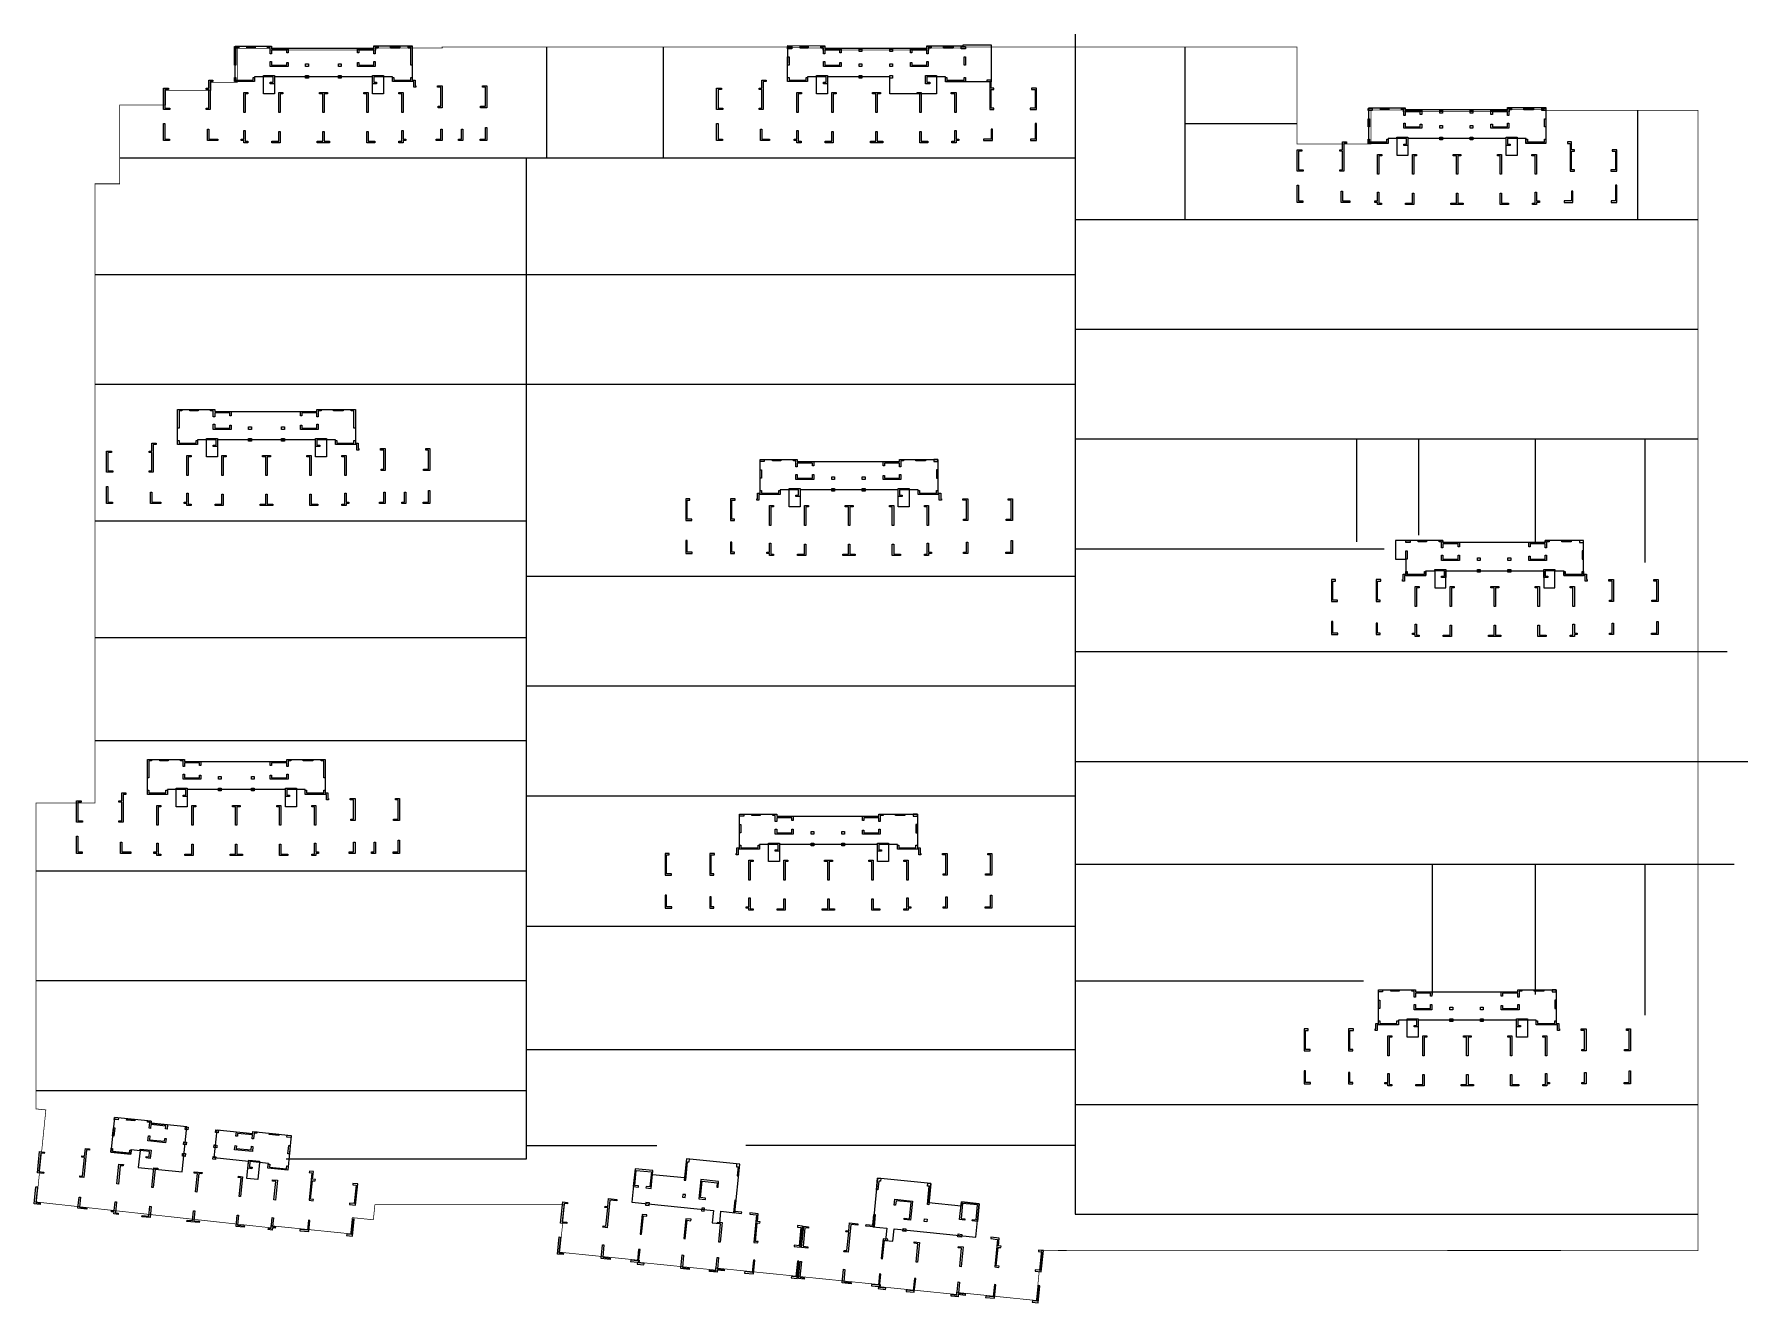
# Model space of a CAD drawing. Header units: millimetres. Extents: x 464 to 250172, y 442 to 185357.
import ezdxf

# ---------------------------------------------------------------- set-up
doc = ezdxf.new("R2010")
doc.units = ezdxf.units.MM
for name, color, linetype in [('Border', 4, 'Continuous'), ('Obstacle', 1, 'Continuous'), ('RoadCenter', 6, 'Continuous')]:
    doc.layers.add(name, color=color, linetype=linetype)

# ---------------------------------------------------------------- blocks, each defined once
blk = doc.blocks.new('1')
at = {"layer": 'Obstacle'}
for points in [[(36240020, 5715393), (36242905, 5715100), (36242975, 5715797), (36244269, 5715666), (36244017, 5713178), (36250409, 5712531), (36251074, 5719097), (36245876, 5719624), (36245906, 5719922), (36240534, 5720467)], [(36240382, 5718974), (36240581, 5718954), (36240460, 5717760), (36240261, 5717781), (36240382, 5718974)], [(36240503, 5720168), (36240534, 5720467), (36241131, 5720406), (36241100, 5720108)], [(36242324, 5720285), (36243518, 5720164), (36243498, 5719965), (36242304, 5720086)], [(36245359, 5719978), (36245906, 5719922), (36245876, 5719624), (36248264, 5719382), (36248203, 5718785), (36248004, 5718805), (36248045, 5719203), (36245856, 5719425), (36245800, 5718878), (36245601, 5718898), (36245687, 5719744), (36245339, 5719779)], [(36250875, 5719117), (36251273, 5719077), (36251233, 5718679), (36250835, 5718720), (36250875, 5719117)], [(36255088, 5714569), (36255501, 5718649), (36260700, 5718122), (36260730, 5718421), (36266302, 5717856), (36265788, 5712782), (36262902, 5713074), (36262973, 5713771), (36261680, 5713902), (36261428, 5711414), (36259836, 5711576), (36260088, 5714063)], [(36255303, 5718669), (36255701, 5718629), (36255660, 5718231), (36255262, 5718271), (36255303, 5718669)], [(36258312, 5718364), (36260700, 5718122), (36260730, 5718421), (36261327, 5718360), (36261307, 5718161), (36260909, 5718201), (36260823, 5717356), (36260624, 5717376), (36260680, 5717923), (36258491, 5718145), (36258451, 5717747), (36258252, 5717767)], [(36236309, 5715970), (36236906, 5715909), (36236886, 5715710), (36236488, 5715751), (36236079, 5711721), (36235482, 5711782), (36235503, 5711981), (36235901, 5711940), (36236173, 5714627), (36235775, 5714667), (36235795, 5714866), (36236193, 5714826), (36236309, 5715970)], [(36240080, 5715990), (36240279, 5715970), (36240239, 5715572), (36242726, 5715320), (36242766, 5715718), (36242965, 5715697), (36242905, 5715100), (36240020, 5715393)], [(36244289, 5715865), (36245881, 5715704), (36245760, 5714510), (36245163, 5714570), (36245183, 5714769), (36245581, 5714729), (36245662, 5715525), (36244269, 5715666)], [(36245490, 5717804), (36245689, 5717783), (36245634, 5717236), (36247823, 5717014), (36247863, 5717412), (36248062, 5717392), (36248002, 5716795), (36245415, 5717057)], [(36250654, 5716929), (36251051, 5716888), (36251011, 5716490), (36250613, 5716531), (36250654, 5716929)], [(36255081, 5716480), (36255479, 5716440), (36255439, 5716042), (36255041, 5716082), (36255081, 5716480)], [(36258111, 5716374), (36258310, 5716354), (36258269, 5715956), (36260458, 5715734), (36260514, 5716281), (36260713, 5716261), (36260637, 5715515), (36258050, 5715777), (36258111, 5716374)], [(36263118, 5718179), (36264511, 5718037), (36264491, 5717838), (36263098, 5717980)], [(36266271, 5717558), (36265675, 5717618), (36265705, 5717916), (36266302, 5717856)], [(36266151, 5716364), (36266030, 5715170), (36265831, 5715190), (36265952, 5716384)], [(36229627, 5715491), (36230323, 5715420), (36230303, 5715221), (36229805, 5715272), (36229533, 5712586), (36230230, 5712515), (36230209, 5712316), (36229314, 5712407), (36229627, 5715491)], [(36241201, 5713665), (36241848, 5713599), (36241828, 5713400), (36241380, 5713446), (36241108, 5710759), (36240909, 5710780), (36241201, 5713665)], [(36250482, 5715237), (36250880, 5715197), (36250840, 5714799), (36250442, 5714839), (36250482, 5715237)], [(36254910, 5714789), (36255307, 5714748), (36255267, 5714350), (36254869, 5714391)], [(36260108, 5714262), (36261700, 5714101), (36261680, 5713902), (36260287, 5714043), (36260206, 5713247), (36260604, 5713207), (36260584, 5713008), (36259987, 5713068), (36260108, 5714262)], [(36265788, 5712782), (36262902, 5713074), (36262963, 5713671), (36263162, 5713651), (36263122, 5713253), (36265609, 5713001), (36265649, 5713399), (36265848, 5713379), (36265788, 5712782)], [(36246275, 5713151), (36246872, 5713090), (36246852, 5712891), (36246454, 5712932), (36246182, 5710245), (36245983, 5710266), (36246275, 5713151)], [(36252170, 5712553), (36253314, 5712438), (36253294, 5712239), (36252822, 5712286), (36252549, 5709600), (36252350, 5709620), (36252623, 5712307), (36252150, 5712355)], [(36258612, 5711901), (36259209, 5711840), (36258917, 5708955), (36258718, 5708975), (36258990, 5711661), (36258592, 5711702)], [(36263587, 5711397), (36264283, 5711326), (36263991, 5708441), (36263792, 5708461), (36264064, 5711147), (36263567, 5711198)], [(36269539, 5712603), (36268942, 5712663), (36268922, 5712464), (36269320, 5712424), (36268911, 5708395), (36269508, 5708334), (36269528, 5708533), (36269130, 5708574), (36269403, 5711260), (36269801, 5711220), (36269821, 5711418), (36269423, 5711459), (36269539, 5712603)], [(36275989, 5710794), (36275293, 5710864), (36275273, 5710665), (36275770, 5710615), (36275498, 5707928), (36274801, 5707999), (36274781, 5707800), (36275677, 5707709)], [(36229107, 5710367), (36229306, 5710347), (36229075, 5708059), (36229721, 5707993), (36229701, 5707794), (36228855, 5707880)], [(36235389, 5708876), (36235588, 5708856), (36235442, 5707414), (36236536, 5707303), (36236516, 5707104), (36235223, 5707235)], [(36240647, 5708193), (36240846, 5708173), (36240685, 5706581), (36241083, 5706541), (36241062, 5706342), (36240466, 5706402), (36240496, 5706701), (36240098, 5706741), (36240118, 5706940), (36240516, 5706899)], [(36245706, 5707530), (36245905, 5707509), (36245739, 5705868), (36244545, 5705989), (36244565, 5706188), (36245560, 5706087)], [(36252073, 5706884), (36252272, 5706864), (36252126, 5705422), (36252922, 5705341), (36252902, 5705142), (36251111, 5705323), (36251131, 5705522), (36251927, 5705442), (36252073, 5706884)], [(36258441, 5706239), (36258640, 5706219), (36258493, 5704776), (36259488, 5704676), (36259468, 5704477), (36258274, 5704598)], [(36263530, 5705874), (36263729, 5705854), (36263598, 5704561), (36263996, 5704521), (36263976, 5704322), (36263578, 5704362), (36263547, 5704063), (36262950, 5704124), (36262971, 5704323), (36263369, 5704283), (36263530, 5705874)], [(36269017, 5705469), (36268818, 5705489), (36268672, 5704047), (36267577, 5704158), (36267557, 5703959), (36268851, 5703828)], [(36275470, 5705670), (36275271, 5705690), (36275039, 5703402), (36274392, 5703467), (36274372, 5703268), (36275218, 5703182), (36275470, 5705670)]]:
    blk.add_lwpolyline(points, close=True, dxfattribs=at)
blk = doc.blocks.new('2')
at = {"layer": 'Obstacle'}
for points in [[(36424749, 5733975), (36424749, 5739075), (36430149, 5739075), (36430149, 5738775), (36445049, 5738775), (36445049, 5739075), (36450649, 5739075), (36450649, 5733975), (36447749, 5733975), (36447749, 5734675), (36446449, 5734674), (36446449, 5732174), (36444849, 5732174), (36444849, 5734674), (36430549, 5734674), (36430549, 5732174), (36428949, 5732174), (36428949, 5734675), (36427649, 5734675), (36427649, 5733975)], [(36424749, 5739074), (36425349, 5739074), (36425349, 5738774), (36424749, 5738774)], [(36426549, 5739074), (36427749, 5739074), (36427749, 5738874), (36426549, 5738874)], [(36429599, 5739074), (36430149, 5739074), (36430149, 5738774), (36432549, 5738774), (36432549, 5738174), (36432349, 5738174), (36432349, 5738574), (36430149, 5738574), (36430149, 5738024), (36429949, 5738024), (36429949, 5738874), (36429599, 5738874)], [(36442649, 5738774), (36445049, 5738774), (36445049, 5739074), (36445649, 5739074), (36445649, 5738874), (36445249, 5738874), (36445249, 5738024), (36445049, 5738024), (36445049, 5738574), (36442849, 5738574), (36442849, 5738174), (36442649, 5738174)], [(36447449, 5739074), (36448849, 5739074), (36448849, 5738874), (36447449, 5738874)], [(36450649, 5739074), (36450049, 5739074), (36450049, 5738774), (36450649, 5738774)], [(36424749, 5737574), (36424949, 5737574), (36424949, 5736374), (36424749, 5736374)], [(36429949, 5736924), (36430149, 5736924), (36430149, 5736374), (36432349, 5736374), (36432349, 5736924), (36432549, 5736924), (36432549, 5736174), (36429949, 5736174)], [(36435174, 5736574), (36435574, 5736574), (36435574, 5736174), (36435174, 5736174)], [(36439624, 5736574), (36440024, 5736574), (36440024, 5736174), (36439624, 5736174)], [(36442649, 5736774), (36442849, 5736774), (36442849, 5736374), (36445049, 5736374), (36445049, 5736924), (36445249, 5736924), (36445249, 5736174), (36442649, 5736174)], [(36450649, 5737574), (36450449, 5737574), (36450449, 5736374), (36450649, 5736374)], [(36414499, 5733374), (36413899, 5733374), (36413899, 5730174), (36414799, 5730174), (36414799, 5730374), (36414099, 5730374), (36414099, 5733174), (36414499, 5733174)], [(36421099, 5733374), (36420399, 5733374), (36420399, 5730174), (36420999, 5730174), (36420999, 5730374), (36420599, 5730374), (36420599, 5733174), (36421099, 5733174)], [(36424749, 5734174), (36424749, 5734574), (36424949, 5734574), (36424949, 5734174), (36427449, 5734174), (36427449, 5734574), (36427649, 5734574), (36427649, 5733974), (36424549, 5733974), (36424549, 5733174), (36424249, 5733174), (36424249, 5733374), (36424349, 5733374), (36424349, 5734174)], [(36428949, 5734874), (36430549, 5734874), (36430549, 5733674), (36429949, 5733674), (36429949, 5733874), (36430349, 5733874), (36430349, 5734674), (36428949, 5734674)], [(36435174, 5734874), (36435574, 5734874), (36435574, 5734474), (36435174, 5734474)], [(36439624, 5734874), (36440024, 5734874), (36440024, 5734474), (36439624, 5734474)], [(36444849, 5734874), (36446449, 5734874), (36446449, 5734674), (36445049, 5734674), (36445049, 5733874), (36445449, 5733874), (36445449, 5733674), (36444849, 5733674)], [(36447749, 5734574), (36447949, 5734574), (36447949, 5734174), (36450449, 5734174), (36450449, 5734574), (36450649, 5734574), (36450649, 5734174), (36451049, 5734174), (36451049, 5733374), (36451149, 5733374), (36451149, 5733174), (36450849, 5733174), (36450849, 5733974), (36447749, 5733974)], [(36454299, 5733374), (36454999, 5733374), (36454999, 5730174), (36454399, 5730174), (36454399, 5730374), (36454799, 5730374), (36454799, 5733174), (36454299, 5733174)], [(36460899, 5733374), (36461499, 5733374), (36461499, 5730174), (36460599, 5730174), (36460599, 5730374), (36461299, 5730374), (36461299, 5733174), (36460899, 5733174)], [(36426099, 5732374), (36426699, 5732374), (36426699, 5732174), (36426299, 5732174), (36426299, 5729474), (36426099, 5729474)], [(36431199, 5732374), (36431799, 5732374), (36431799, 5732174), (36431399, 5732174), (36431399, 5729474), (36431199, 5729474)], [(36437124, 5732374), (36438274, 5732374), (36438274, 5732174), (36437799, 5732174), (36437799, 5729474), (36437599, 5729474), (36437599, 5732174), (36437124, 5732174)], [(36443599, 5732374), (36444199, 5732374), (36444199, 5729474), (36443999, 5729474), (36443999, 5732174), (36443599, 5732174)], [(36448699, 5732374), (36449299, 5732374), (36449299, 5729474), (36449099, 5729474), (36449099, 5732174), (36448699, 5732174)], [(36414099, 5727274), (36413899, 5727274), (36413899, 5725374), (36414849, 5725374), (36414849, 5725574), (36414099, 5725574)], [(36420599, 5727024), (36420399, 5727024), (36420399, 5725374), (36420999, 5725374), (36420999, 5725574), (36420599, 5725574)], [(36426099, 5726874), (36426299, 5726874), (36426299, 5725274), (36426699, 5725274), (36426699, 5725074), (36426099, 5725074), (36426099, 5725374), (36425699, 5725374), (36425699, 5725574), (36426099, 5725574)], [(36431199, 5726724), (36431399, 5726724), (36431399, 5725074), (36430199, 5725074), (36430199, 5725274), (36431199, 5725274)], [(36437599, 5726724), (36437799, 5726724), (36437799, 5725274), (36438599, 5725274), (36438599, 5725074), (36436799, 5725074), (36436799, 5725274), (36437599, 5725274)], [(36443999, 5726724), (36444199, 5726724), (36444199, 5725274), (36445199, 5725274), (36445199, 5725074), (36443999, 5725074)], [(36449099, 5726874), (36449299, 5726874), (36449299, 5725574), (36449699, 5725574), (36449699, 5725374), (36449299, 5725374), (36449299, 5725074), (36448699, 5725074), (36448699, 5725274), (36449099, 5725274)], [(36454799, 5727024), (36454999, 5727024), (36454999, 5725374), (36454399, 5725374), (36454399, 5725574), (36454799, 5725574)], [(36461299, 5727274), (36461499, 5727274), (36461499, 5725374), (36460549, 5725374), (36460549, 5725574), (36461299, 5725574)]]:
    blk.add_lwpolyline(points, close=True, dxfattribs=at)
blk = doc.blocks.new('3')
at = {"layer": 'Obstacle'}
for points in [[(36331649, 5759574), (36331649, 5764674), (36337049, 5764674), (36337049, 5764374), (36351949, 5764374), (36351949, 5764674), (36357549, 5764674), (36357549, 5759574), (36354649, 5759574), (36354649, 5760274), (36353349, 5760274), (36353349, 5757774), (36351749, 5757774), (36351749, 5760274), (36337449, 5760274), (36337449, 5757774), (36335849, 5757774), (36335849, 5760274), (36334549, 5760274), (36334549, 5759574)], [(36331649, 5764674), (36332249, 5764674), (36332249, 5764374), (36331649, 5764374)], [(36333449, 5764674), (36334649, 5764674), (36334649, 5764474), (36333449, 5764474)], [(36336499, 5764674), (36337049, 5764674), (36337049, 5764374), (36339449, 5764374), (36339449, 5763774), (36339249, 5763774), (36339249, 5764174), (36337049, 5764174), (36337049, 5763624), (36336849, 5763624), (36336849, 5764474), (36336499, 5764474)], [(36349549, 5764374), (36351949, 5764374), (36351949, 5764674), (36352549, 5764674), (36352549, 5764474), (36352149, 5764474), (36352149, 5763624), (36351949, 5763624), (36351949, 5764174), (36349749, 5764174), (36349749, 5763774), (36349549, 5763774)], [(36354349, 5764674), (36355749, 5764674), (36355749, 5764474), (36354349, 5764474)], [(36357549, 5764674), (36356949, 5764674), (36356949, 5764374), (36357549, 5764374)], [(36331649, 5763174), (36331849, 5763174), (36331849, 5761974), (36331649, 5761974)], [(36336849, 5762524), (36337049, 5762524), (36337049, 5761974), (36339249, 5761974), (36339249, 5762524), (36339449, 5762524), (36339449, 5761774), (36336849, 5761774)], [(36342074, 5762174), (36342474, 5762174), (36342474, 5761774), (36342074, 5761774)], [(36346524, 5762174), (36346924, 5762174), (36346924, 5761774), (36346524, 5761774)], [(36349549, 5762374), (36349749, 5762374), (36349749, 5761974), (36351949, 5761974), (36351949, 5762524), (36352149, 5762524), (36352149, 5761774), (36349549, 5761774)], [(36357549, 5763174), (36357349, 5763174), (36357349, 5761974), (36357549, 5761974)], [(36321399, 5758974), (36320799, 5758974), (36320799, 5755774), (36321699, 5755774), (36321699, 5755974), (36320999, 5755974), (36320999, 5758774), (36321399, 5758774)], [(36327999, 5758974), (36327299, 5758974), (36327299, 5755774), (36327899, 5755774), (36327899, 5755974), (36327499, 5755974), (36327499, 5758774), (36327999, 5758774)], [(36331649, 5759774), (36331649, 5760174), (36331849, 5760174), (36331849, 5759774), (36334349, 5759774), (36334349, 5760174), (36334549, 5760174), (36334549, 5759574), (36331449, 5759574), (36331449, 5758774), (36331149, 5758774), (36331149, 5758974), (36331249, 5758974), (36331249, 5759774)], [(36335849, 5760474), (36337449, 5760474), (36337449, 5759274), (36336849, 5759274), (36336849, 5759474), (36337249, 5759474), (36337249, 5760274), (36335849, 5760274)], [(36342074, 5760474), (36342474, 5760474), (36342474, 5760074), (36342074, 5760074)], [(36346524, 5760474), (36346924, 5760474), (36346924, 5760074), (36346524, 5760074)], [(36351749, 5760474), (36353349, 5760474), (36353349, 5760274), (36351949, 5760274), (36351949, 5759474), (36352349, 5759474), (36352349, 5759274), (36351749, 5759274)], [(36354649, 5760174), (36354849, 5760174), (36354849, 5759774), (36357349, 5759774), (36357349, 5760174), (36357549, 5760174), (36357549, 5759774), (36357949, 5759774), (36357949, 5758974), (36358049, 5758974), (36358049, 5758774), (36357749, 5758774), (36357749, 5759574), (36354649, 5759574)], [(36361199, 5758974), (36361899, 5758974), (36361899, 5755774), (36361299, 5755774), (36361299, 5755974), (36361699, 5755974), (36361699, 5758774), (36361199, 5758774)], [(36367799, 5758974), (36368399, 5758974), (36368399, 5755774), (36367499, 5755774), (36367499, 5755974), (36368199, 5755974), (36368199, 5758774), (36367799, 5758774)], [(36332999, 5757974), (36333599, 5757974), (36333599, 5757774), (36333199, 5757774), (36333199, 5755074), (36332999, 5755074)], [(36338099, 5757974), (36338699, 5757974), (36338699, 5757774), (36338299, 5757774), (36338299, 5755074), (36338099, 5755074)], [(36344024, 5757974), (36345174, 5757974), (36345174, 5757774), (36344699, 5757774), (36344699, 5755074), (36344499, 5755074), (36344499, 5757774), (36344024, 5757774)], [(36350499, 5757974), (36351099, 5757974), (36351099, 5755074), (36350899, 5755074), (36350899, 5757774), (36350499, 5757774)], [(36355599, 5757974), (36356199, 5757974), (36356199, 5755074), (36355999, 5755074), (36355999, 5757774), (36355599, 5757774)], [(36320999, 5752874), (36320799, 5752874), (36320799, 5750974), (36321749, 5750974), (36321749, 5751174), (36320999, 5751174)], [(36327499, 5752624), (36327299, 5752624), (36327299, 5750974), (36327899, 5750974), (36327899, 5751174), (36327499, 5751174)], [(36332999, 5752474), (36333199, 5752474), (36333199, 5750874), (36333599, 5750874), (36333599, 5750674), (36332999, 5750674), (36332999, 5750974), (36332599, 5750974), (36332599, 5751174), (36332999, 5751174)], [(36338099, 5752324), (36338299, 5752324), (36338299, 5750674), (36337099, 5750674), (36337099, 5750874), (36338099, 5750874)], [(36344499, 5752324), (36344699, 5752324), (36344699, 5750874), (36345499, 5750874), (36345499, 5750674), (36343699, 5750674), (36343699, 5750874), (36344499, 5750874)], [(36350899, 5752324), (36351099, 5752324), (36351099, 5750874), (36352099, 5750874), (36352099, 5750674), (36350899, 5750674)], [(36355999, 5752474), (36356199, 5752474), (36356199, 5751174), (36356599, 5751174), (36356599, 5750974), (36356199, 5750974), (36356199, 5750674), (36355599, 5750674), (36355599, 5750874), (36355999, 5750874)], [(36361699, 5752624), (36361899, 5752624), (36361899, 5750974), (36361299, 5750974), (36361299, 5751174), (36361699, 5751174)], [(36368199, 5752874), (36368399, 5752874), (36368399, 5750974), (36367449, 5750974), (36367449, 5751174), (36368199, 5751174)]]:
    blk.add_lwpolyline(points, close=True, dxfattribs=at)
blk = doc.blocks.new('4')
at = {"layer": 'Obstacle'}
for points in [[(36245349, 5767575), (36245349, 5772675), (36250749, 5772675), (36250749, 5772375), (36265649, 5772375), (36265649, 5772675), (36271249, 5772675), (36271249, 5767575), (36268349, 5767575), (36268349, 5768275), (36267049, 5768275), (36267049, 5765774), (36265449, 5765774), (36265449, 5768275), (36251149, 5768275), (36251149, 5765774), (36249549, 5765774), (36249549, 5768275), (36248249, 5768275), (36248249, 5767575)], [(36245349, 5772674), (36245949, 5772674), (36245949, 5772474), (36245549, 5772474), (36245549, 5769974), (36245349, 5769974)], [(36247149, 5772674), (36248349, 5772674), (36248349, 5772474), (36247149, 5772474)], [(36250149, 5772674), (36250749, 5772674), (36250749, 5772374), (36253149, 5772374), (36253149, 5771774), (36252949, 5771774), (36252949, 5772174), (36250749, 5772174), (36250749, 5771624), (36250549, 5771624), (36250549, 5772474), (36250149, 5772474)], [(36263249, 5772374), (36265649, 5772374), (36265649, 5772674), (36266249, 5772674), (36266249, 5772474), (36265849, 5772474), (36265849, 5771624), (36265649, 5771624), (36265649, 5772174), (36263449, 5772174), (36263449, 5771774), (36263249, 5771774)], [(36268049, 5772674), (36269449, 5772674), (36269449, 5772474), (36268049, 5772474)], [(36270649, 5772674), (36271249, 5772674), (36271249, 5769974), (36271049, 5769974), (36271049, 5772474), (36270649, 5772474)], [(36249549, 5768474), (36251149, 5768474), (36251149, 5767274), (36250549, 5767274), (36250549, 5767474), (36250949, 5767474), (36250949, 5768274), (36249549, 5768274)], [(36250549, 5770524), (36250749, 5770524), (36250749, 5769974), (36252949, 5769974), (36252949, 5770374), (36253149, 5770374), (36253149, 5769774), (36250549, 5769774)], [(36255699, 5770174), (36256099, 5770174), (36256099, 5769774), (36255699, 5769774)], [(36255699, 5768474), (36256099, 5768474), (36256099, 5768074), (36255699, 5768074)], [(36260499, 5770174), (36260899, 5770174), (36260899, 5769774), (36260499, 5769774)], [(36260499, 5768474), (36260899, 5768474), (36260899, 5768074), (36260499, 5768074)], [(36263249, 5770374), (36263449, 5770374), (36263449, 5769974), (36265649, 5769974), (36265649, 5770524), (36265849, 5770524), (36265849, 5769774), (36263249, 5769774)], [(36265449, 5768474), (36267049, 5768474), (36267049, 5768274), (36265649, 5768274), (36265649, 5767474), (36266049, 5767474), (36266049, 5767274), (36265449, 5767274)], [(36234999, 5766624), (36235699, 5766624), (36235699, 5766424), (36235199, 5766424), (36235199, 5763724), (36235899, 5763724), (36235899, 5763524), (36234999, 5763524)], [(36241599, 5767774), (36242199, 5767774), (36242199, 5767574), (36241799, 5767574), (36241799, 5763524), (36241199, 5763524), (36241199, 5763724), (36241599, 5763724), (36241599, 5766424), (36241199, 5766424), (36241199, 5766624), (36241599, 5766624)], [(36245349, 5768174), (36245549, 5768174), (36245549, 5767774), (36248049, 5767774), (36248049, 5768174), (36248249, 5768174), (36248249, 5767574), (36245349, 5767574)], [(36246699, 5765974), (36247299, 5765974), (36247299, 5765774), (36246899, 5765774), (36246899, 5763074), (36246699, 5763074)], [(36251799, 5765974), (36252399, 5765974), (36252399, 5765774), (36251999, 5765774), (36251999, 5763074), (36251799, 5763074)], [(36257724, 5765974), (36258874, 5765974), (36258874, 5765774), (36258399, 5765774), (36258399, 5763074), (36258199, 5763074), (36258199, 5765774), (36257724, 5765774)], [(36264199, 5765974), (36264799, 5765974), (36264799, 5763074), (36264599, 5763074), (36264599, 5765774), (36264199, 5765774)], [(36268349, 5768174), (36268549, 5768174), (36268549, 5767774), (36271049, 5767774), (36271049, 5768174), (36271249, 5768174), (36271249, 5767774), (36271649, 5767774), (36271649, 5766974), (36271749, 5766974), (36271749, 5766774), (36271449, 5766774), (36271449, 5767574), (36268349, 5767574)], [(36269299, 5765974), (36269899, 5765974), (36269899, 5763074), (36269699, 5763074), (36269699, 5765774), (36269299, 5765774)], [(36274899, 5766974), (36275599, 5766974), (36275599, 5763774), (36274999, 5763774), (36274999, 5763974), (36275399, 5763974), (36275399, 5766774), (36274899, 5766774)], [(36281499, 5766974), (36282099, 5766974), (36282099, 5763774), (36281199, 5763774), (36281199, 5763974), (36281899, 5763974), (36281899, 5766774), (36281499, 5766774)], [(36234999, 5761474), (36235199, 5761474), (36235199, 5759174), (36235849, 5759174), (36235849, 5758974), (36234999, 5758974)], [(36281899, 5760874), (36282099, 5760874), (36282099, 5758974), (36281149, 5758974), (36281149, 5759174), (36281899, 5759174)], [(36241399, 5760624), (36241599, 5760624), (36241599, 5759174), (36242906, 5759174), (36242906, 5758974), (36241399, 5758974)], [(36246699, 5760474), (36246899, 5760474), (36246899, 5758874), (36247299, 5758874), (36247299, 5758674), (36246699, 5758674), (36246699, 5758974), (36246299, 5758974), (36246299, 5759174), (36246699, 5759174)], [(36251799, 5760324), (36251999, 5760324), (36251999, 5758674), (36250799, 5758674), (36250799, 5758874), (36251799, 5758874)], [(36258199, 5760324), (36258399, 5760324), (36258399, 5758874), (36259199, 5758874), (36259199, 5758674), (36257399, 5758674), (36257399, 5758874), (36258199, 5758874)], [(36264599, 5760324), (36264799, 5760324), (36264799, 5758874), (36265799, 5758874), (36265799, 5758674), (36264599, 5758674)], [(36269699, 5760474), (36269899, 5760474), (36269899, 5759174), (36270299, 5759174), (36270299, 5758974), (36269899, 5758974), (36269899, 5758674), (36269299, 5758674), (36269299, 5758874), (36269699, 5758874)], [(36275399, 5760624), (36275599, 5760624), (36275599, 5758974), (36274749, 5758974), (36274749, 5759174), (36275399, 5759174)], [(36278399, 5760624), (36278599, 5760624), (36278599, 5758974), (36277999, 5758974), (36277999, 5759174), (36278399, 5759174)]]:
    blk.add_lwpolyline(points, close=True, dxfattribs=at)
blk = doc.blocks.new('5')
at = {"layer": 'Obstacle'}
for points in [[(36249749, 5818574), (36249749, 5823674), (36255149, 5823674), (36255149, 5823374), (36270049, 5823374), (36270049, 5823674), (36275649, 5823674), (36275649, 5818574), (36272749, 5818574), (36272749, 5819274), (36271449, 5819274), (36271449, 5816774), (36269849, 5816774), (36269849, 5819274), (36255549, 5819274), (36255549, 5816774), (36253949, 5816774), (36253949, 5819274), (36252649, 5819274), (36252649, 5818574)], [(36249749, 5823674), (36250349, 5823674), (36250349, 5823474), (36249949, 5823474), (36249949, 5820974), (36249749, 5820974)], [(36251549, 5823674), (36252749, 5823674), (36252749, 5823474), (36251549, 5823474)], [(36254549, 5823674), (36255149, 5823674), (36255149, 5823374), (36257549, 5823374), (36257549, 5822774), (36257349, 5822774), (36257349, 5823174), (36255149, 5823174), (36255149, 5822624), (36254949, 5822624), (36254949, 5823474), (36254549, 5823474)], [(36267649, 5823374), (36270049, 5823374), (36270049, 5823674), (36270649, 5823674), (36270649, 5823474), (36270249, 5823474), (36270249, 5822624), (36270049, 5822624), (36270049, 5823174), (36267849, 5823174), (36267849, 5822774), (36267649, 5822774)], [(36272449, 5823674), (36273849, 5823674), (36273849, 5823474), (36272449, 5823474)], [(36275049, 5823674), (36275649, 5823674), (36275649, 5820974), (36275449, 5820974), (36275449, 5823474), (36275049, 5823474)], [(36254949, 5821524), (36255149, 5821524), (36255149, 5820974), (36257349, 5820974), (36257349, 5821374), (36257549, 5821374), (36257549, 5820774), (36254949, 5820774)], [(36260099, 5821174), (36260499, 5821174), (36260499, 5820774), (36260099, 5820774)], [(36264899, 5821174), (36265299, 5821174), (36265299, 5820774), (36264899, 5820774)], [(36267649, 5821374), (36267849, 5821374), (36267849, 5820974), (36270049, 5820974), (36270049, 5821524), (36270249, 5821524), (36270249, 5820774), (36267649, 5820774)], [(36245999, 5818774), (36246599, 5818774), (36246599, 5818574), (36246199, 5818574), (36246199, 5814524), (36245599, 5814524), (36245599, 5814724), (36245999, 5814724), (36245999, 5817424), (36245599, 5817424), (36245599, 5817624), (36245999, 5817624)], [(36249749, 5819174), (36249949, 5819174), (36249949, 5818774), (36252449, 5818774), (36252449, 5819174), (36252649, 5819174), (36252649, 5818574), (36249749, 5818574)], [(36253949, 5819474), (36255549, 5819474), (36255549, 5818274), (36254949, 5818274), (36254949, 5818474), (36255349, 5818474), (36255349, 5819274), (36253949, 5819274)], [(36260099, 5819474), (36260499, 5819474), (36260499, 5819074), (36260099, 5819074)], [(36264899, 5819474), (36265299, 5819474), (36265299, 5819074), (36264899, 5819074)], [(36269849, 5819474), (36271449, 5819474), (36271449, 5819274), (36270049, 5819274), (36270049, 5818474), (36270449, 5818474), (36270449, 5818274), (36269849, 5818274)], [(36272749, 5819174), (36272949, 5819174), (36272949, 5818774), (36275449, 5818774), (36275449, 5819174), (36275649, 5819174), (36275649, 5818774), (36276049, 5818774), (36276049, 5817974), (36276149, 5817974), (36276149, 5817774), (36275849, 5817774), (36275849, 5818574), (36272749, 5818574)], [(36239399, 5817624), (36240099, 5817624), (36240099, 5817424), (36239599, 5817424), (36239599, 5814724), (36240299, 5814724), (36240299, 5814524), (36239399, 5814524)], [(36251099, 5816974), (36251699, 5816974), (36251699, 5816774), (36251299, 5816774), (36251299, 5814074), (36251099, 5814074)], [(36256199, 5816974), (36256799, 5816974), (36256799, 5816774), (36256399, 5816774), (36256399, 5814074), (36256199, 5814074)], [(36262124, 5816974), (36263274, 5816974), (36263274, 5816774), (36262799, 5816774), (36262799, 5814074), (36262599, 5814074), (36262599, 5816774), (36262124, 5816774)], [(36268599, 5816974), (36269199, 5816974), (36269199, 5814074), (36268999, 5814074), (36268999, 5816774), (36268599, 5816774)], [(36273699, 5816974), (36274299, 5816974), (36274299, 5814074), (36274099, 5814074), (36274099, 5816774), (36273699, 5816774)], [(36279299, 5817974), (36279999, 5817974), (36279999, 5814774), (36279399, 5814774), (36279399, 5814974), (36279799, 5814974), (36279799, 5817774), (36279299, 5817774)], [(36285899, 5817974), (36286499, 5817974), (36286499, 5814774), (36285599, 5814774), (36285599, 5814974), (36286299, 5814974), (36286299, 5817774), (36285899, 5817774)], [(36239399, 5812474), (36239599, 5812474), (36239599, 5810174), (36240249, 5810174), (36240249, 5809974), (36239399, 5809974)], [(36245799, 5811624), (36245999, 5811624), (36245999, 5810174), (36247306, 5810174), (36247306, 5809974), (36245799, 5809974)], [(36251099, 5811474), (36251299, 5811474), (36251299, 5809874), (36251699, 5809874), (36251699, 5809674), (36251099, 5809674), (36251099, 5809974), (36250699, 5809974), (36250699, 5810174), (36251099, 5810174)], [(36256199, 5811324), (36256399, 5811324), (36256399, 5809674), (36255199, 5809674), (36255199, 5809874), (36256199, 5809874)], [(36262599, 5811324), (36262799, 5811324), (36262799, 5809874), (36263599, 5809874), (36263599, 5809674), (36261799, 5809674), (36261799, 5809874), (36262599, 5809874)], [(36268999, 5811324), (36269199, 5811324), (36269199, 5809874), (36270199, 5809874), (36270199, 5809674), (36268999, 5809674)], [(36274099, 5811474), (36274299, 5811474), (36274299, 5810174), (36274699, 5810174), (36274699, 5809974), (36274299, 5809974), (36274299, 5809674), (36273699, 5809674), (36273699, 5809874), (36274099, 5809874)], [(36279799, 5811624), (36279999, 5811624), (36279999, 5809974), (36279149, 5809974), (36279149, 5810174), (36279799, 5810174)], [(36282799, 5811624), (36282999, 5811624), (36282999, 5809974), (36282399, 5809974), (36282399, 5810174), (36282799, 5810174)], [(36286299, 5811874), (36286499, 5811874), (36286499, 5809974), (36285549, 5809974), (36285549, 5810174), (36286299, 5810174)]]:
    blk.add_lwpolyline(points, close=True, dxfattribs=at)
blk = doc.blocks.new('6')
at = {"layer": 'Obstacle'}
for points in [[(36334649, 5811274), (36334649, 5816374), (36340049, 5816374), (36340049, 5816074), (36354949, 5816074), (36354949, 5816374), (36360549, 5816374), (36360549, 5811274), (36357649, 5811274), (36357649, 5811974), (36356349, 5811974), (36356349, 5809474), (36354749, 5809474), (36354749, 5811974), (36340449, 5811974), (36340449, 5809474), (36338849, 5809474), (36338849, 5811974), (36337549, 5811974), (36337549, 5811274)], [(36334649, 5816374), (36335249, 5816374), (36335249, 5816074), (36334649, 5816074)], [(36336449, 5816374), (36337649, 5816374), (36337649, 5816174), (36336449, 5816174)], [(36339499, 5816374), (36340049, 5816374), (36340049, 5816074), (36342449, 5816074), (36342449, 5815474), (36342249, 5815474), (36342249, 5815874), (36340049, 5815874), (36340049, 5815324), (36339849, 5815324), (36339849, 5816174), (36339499, 5816174)], [(36352549, 5816074), (36354949, 5816074), (36354949, 5816374), (36355549, 5816374), (36355549, 5816174), (36355149, 5816174), (36355149, 5815324), (36354949, 5815324), (36354949, 5815874), (36352749, 5815874), (36352749, 5815474), (36352549, 5815474)], [(36357349, 5816374), (36358749, 5816374), (36358749, 5816174), (36357349, 5816174)], [(36360549, 5816374), (36359949, 5816374), (36359949, 5816074), (36360549, 5816074)], [(36334649, 5814874), (36334849, 5814874), (36334849, 5813674), (36334649, 5813674)], [(36339849, 5814224), (36340049, 5814224), (36340049, 5813674), (36342249, 5813674), (36342249, 5814224), (36342449, 5814224), (36342449, 5813474), (36339849, 5813474)], [(36345074, 5813874), (36345474, 5813874), (36345474, 5813474), (36345074, 5813474)], [(36349524, 5813874), (36349924, 5813874), (36349924, 5813474), (36349524, 5813474)], [(36352549, 5814074), (36352749, 5814074), (36352749, 5813674), (36354949, 5813674), (36354949, 5814224), (36355149, 5814224), (36355149, 5813474), (36352549, 5813474)], [(36360549, 5814874), (36360349, 5814874), (36360349, 5813674), (36360549, 5813674)], [(36334649, 5811474), (36334649, 5811874), (36334849, 5811874), (36334849, 5811474), (36337349, 5811474), (36337349, 5811874), (36337549, 5811874), (36337549, 5811274), (36334449, 5811274), (36334449, 5810474), (36334149, 5810474), (36334149, 5810674), (36334249, 5810674), (36334249, 5811474)], [(36338849, 5812174), (36340449, 5812174), (36340449, 5810974), (36339849, 5810974), (36339849, 5811174), (36340249, 5811174), (36340249, 5811974), (36338849, 5811974)], [(36345074, 5812174), (36345474, 5812174), (36345474, 5811774), (36345074, 5811774)], [(36349524, 5812174), (36349924, 5812174), (36349924, 5811774), (36349524, 5811774)], [(36354749, 5812174), (36356349, 5812174), (36356349, 5811974), (36354949, 5811974), (36354949, 5811174), (36355349, 5811174), (36355349, 5810974), (36354749, 5810974)], [(36357649, 5811874), (36357849, 5811874), (36357849, 5811474), (36360349, 5811474), (36360349, 5811874), (36360549, 5811874), (36360549, 5811474), (36360949, 5811474), (36360949, 5810674), (36361049, 5810674), (36361049, 5810474), (36360749, 5810474), (36360749, 5811274), (36357649, 5811274)], [(36324399, 5810674), (36323799, 5810674), (36323799, 5807474), (36324699, 5807474), (36324699, 5807674), (36323999, 5807674), (36323999, 5810474), (36324399, 5810474)], [(36330999, 5810674), (36330299, 5810674), (36330299, 5807474), (36330899, 5807474), (36330899, 5807674), (36330499, 5807674), (36330499, 5810474), (36330999, 5810474)], [(36335999, 5809674), (36336599, 5809674), (36336599, 5809474), (36336199, 5809474), (36336199, 5806774), (36335999, 5806774)], [(36341099, 5809674), (36341699, 5809674), (36341699, 5809474), (36341299, 5809474), (36341299, 5806774), (36341099, 5806774)], [(36347024, 5809674), (36348174, 5809674), (36348174, 5809474), (36347699, 5809474), (36347699, 5806774), (36347499, 5806774), (36347499, 5809474), (36347024, 5809474)], [(36353499, 5809674), (36354099, 5809674), (36354099, 5806774), (36353899, 5806774), (36353899, 5809474), (36353499, 5809474)], [(36358599, 5809674), (36359199, 5809674), (36359199, 5806774), (36358999, 5806774), (36358999, 5809474), (36358599, 5809474)], [(36364199, 5810674), (36364899, 5810674), (36364899, 5807474), (36364299, 5807474), (36364299, 5807674), (36364699, 5807674), (36364699, 5810474), (36364199, 5810474)], [(36370799, 5810674), (36371399, 5810674), (36371399, 5807474), (36370499, 5807474), (36370499, 5807674), (36371199, 5807674), (36371199, 5810474), (36370799, 5810474)], [(36323999, 5804574), (36323799, 5804574), (36323799, 5802674), (36324749, 5802674), (36324749, 5802874), (36323999, 5802874)], [(36330499, 5804324), (36330299, 5804324), (36330299, 5802674), (36330899, 5802674), (36330899, 5802874), (36330499, 5802874)], [(36335999, 5804174), (36336199, 5804174), (36336199, 5802574), (36336599, 5802574), (36336599, 5802374), (36335999, 5802374), (36335999, 5802674), (36335599, 5802674), (36335599, 5802874), (36335999, 5802874)], [(36341099, 5804024), (36341299, 5804024), (36341299, 5802374), (36340099, 5802374), (36340099, 5802574), (36341099, 5802574)], [(36347499, 5804024), (36347699, 5804024), (36347699, 5802574), (36348499, 5802574), (36348499, 5802374), (36346699, 5802374), (36346699, 5802574), (36347499, 5802574)], [(36353899, 5804024), (36354099, 5804024), (36354099, 5802574), (36355099, 5802574), (36355099, 5802374), (36353899, 5802374)], [(36358999, 5804174), (36359199, 5804174), (36359199, 5802874), (36359599, 5802874), (36359599, 5802674), (36359199, 5802674), (36359199, 5802374), (36358599, 5802374), (36358599, 5802574), (36358999, 5802574)], [(36364699, 5804324), (36364899, 5804324), (36364899, 5802674), (36364299, 5802674), (36364299, 5802874), (36364699, 5802874)], [(36371199, 5804574), (36371399, 5804574), (36371399, 5802674), (36370449, 5802674), (36370449, 5802874), (36371199, 5802874)]]:
    blk.add_lwpolyline(points, close=True, dxfattribs=at)
blk = doc.blocks.new('7')
at = {"layer": 'Obstacle'}
for points in [[(36428749, 5801874), (36428749, 5799474), (36431649, 5799474), (36431649, 5800174), (36432949, 5800174), (36432949, 5797674), (36434549, 5797674), (36434549, 5800174), (36448849, 5800174), (36448849, 5797674), (36450449, 5797674), (36450449, 5800174), (36451749, 5800174), (36451749, 5799474), (36454649, 5799474), (36454649, 5804574), (36449049, 5804574), (36449049, 5804274), (36434149, 5804274), (36434149, 5804574), (36427249, 5804574), (36427249, 5801874), (36428749, 5801874)], [(36428749, 5804574), (36429349, 5804574), (36429349, 5804274), (36428749, 5804274)], [(36430549, 5804574), (36431749, 5804574), (36431749, 5804374), (36430549, 5804374)], [(36433599, 5804574), (36434149, 5804574), (36434149, 5804274), (36436549, 5804274), (36436549, 5803674), (36436349, 5803674), (36436349, 5804074), (36434149, 5804074), (36434149, 5803524), (36433949, 5803524), (36433949, 5804374), (36433599, 5804374)], [(36446649, 5804274), (36449049, 5804274), (36449049, 5804574), (36449649, 5804574), (36449649, 5804374), (36449249, 5804374), (36449249, 5803524), (36449049, 5803524), (36449049, 5804074), (36446849, 5804074), (36446849, 5803674), (36446649, 5803674)], [(36451449, 5804574), (36452849, 5804574), (36452849, 5804374), (36451449, 5804374)], [(36454649, 5804574), (36454049, 5804574), (36454049, 5804274), (36454649, 5804274)], [(36428749, 5803074), (36428949, 5803074), (36428949, 5801874), (36428749, 5801874)], [(36433949, 5802424), (36434149, 5802424), (36434149, 5801874), (36436349, 5801874), (36436349, 5802424), (36436549, 5802424), (36436549, 5801674), (36433949, 5801674)], [(36439174, 5802074), (36439574, 5802074), (36439574, 5801674), (36439174, 5801674)], [(36443624, 5802074), (36444024, 5802074), (36444024, 5801674), (36443624, 5801674)], [(36446649, 5802274), (36446849, 5802274), (36446849, 5801874), (36449049, 5801874), (36449049, 5802424), (36449249, 5802424), (36449249, 5801674), (36446649, 5801674)], [(36454649, 5803074), (36454449, 5803074), (36454449, 5801874), (36454649, 5801874)], [(36418499, 5798874), (36417899, 5798874), (36417899, 5795674), (36418799, 5795674), (36418799, 5795874), (36418099, 5795874), (36418099, 5798674), (36418499, 5798674)], [(36425099, 5798874), (36424399, 5798874), (36424399, 5795674), (36424999, 5795674), (36424999, 5795874), (36424599, 5795874), (36424599, 5798674), (36425099, 5798674)], [(36428749, 5799674), (36428749, 5800074), (36428949, 5800074), (36428949, 5799674), (36431449, 5799674), (36431449, 5800074), (36431649, 5800074), (36431649, 5799474), (36428549, 5799474), (36428549, 5798674), (36428249, 5798674), (36428249, 5798874), (36428349, 5798874), (36428349, 5799674)], [(36432949, 5800374), (36434549, 5800374), (36434549, 5799174), (36433949, 5799174), (36433949, 5799374), (36434349, 5799374), (36434349, 5800174), (36432949, 5800174)], [(36439174, 5800374), (36439574, 5800374), (36439574, 5799974), (36439174, 5799974)], [(36443624, 5800374), (36444024, 5800374), (36444024, 5799974), (36443624, 5799974)], [(36448849, 5800374), (36450449, 5800374), (36450449, 5800174), (36449049, 5800174), (36449049, 5799374), (36449449, 5799374), (36449449, 5799174), (36448849, 5799174)], [(36451749, 5800074), (36451949, 5800074), (36451949, 5799674), (36454449, 5799674), (36454449, 5800074), (36454649, 5800074), (36454649, 5799674), (36455049, 5799674), (36455049, 5798874), (36455149, 5798874), (36455149, 5798674), (36454849, 5798674), (36454849, 5799474), (36451749, 5799474)], [(36458299, 5798874), (36458999, 5798874), (36458999, 5795674), (36458399, 5795674), (36458399, 5795874), (36458799, 5795874), (36458799, 5798674), (36458299, 5798674)], [(36464899, 5798874), (36465499, 5798874), (36465499, 5795674), (36464599, 5795674), (36464599, 5795874), (36465299, 5795874), (36465299, 5798674), (36464899, 5798674)], [(36430099, 5797874), (36430699, 5797874), (36430699, 5797674), (36430299, 5797674), (36430299, 5794974), (36430099, 5794974)], [(36435199, 5797874), (36435799, 5797874), (36435799, 5797674), (36435399, 5797674), (36435399, 5794974), (36435199, 5794974)], [(36441124, 5797874), (36442274, 5797874), (36442274, 5797674), (36441799, 5797674), (36441799, 5794974), (36441599, 5794974), (36441599, 5797674), (36441124, 5797674)], [(36447599, 5797874), (36448199, 5797874), (36448199, 5794974), (36447999, 5794974), (36447999, 5797674), (36447599, 5797674)], [(36452699, 5797874), (36453299, 5797874), (36453299, 5794974), (36453099, 5794974), (36453099, 5797674), (36452699, 5797674)], [(36418099, 5792774), (36417899, 5792774), (36417899, 5790874), (36418849, 5790874), (36418849, 5791074), (36418099, 5791074)], [(36424599, 5792524), (36424399, 5792524), (36424399, 5790874), (36424999, 5790874), (36424999, 5791074), (36424599, 5791074)], [(36430099, 5792374), (36430299, 5792374), (36430299, 5790774), (36430699, 5790774), (36430699, 5790574), (36430099, 5790574), (36430099, 5790874), (36429699, 5790874), (36429699, 5791074), (36430099, 5791074)], [(36435199, 5792224), (36435399, 5792224), (36435399, 5790574), (36434199, 5790574), (36434199, 5790774), (36435199, 5790774)], [(36441599, 5792224), (36441799, 5792224), (36441799, 5790774), (36442599, 5790774), (36442599, 5790574), (36440799, 5790574), (36440799, 5790774), (36441599, 5790774)], [(36447999, 5792224), (36448199, 5792224), (36448199, 5790774), (36449199, 5790774), (36449199, 5790574), (36447999, 5790574)], [(36453099, 5792374), (36453299, 5792374), (36453299, 5791074), (36453699, 5791074), (36453699, 5790874), (36453299, 5790874), (36453299, 5790574), (36452699, 5790574), (36452699, 5790774), (36453099, 5790774)], [(36458799, 5792524), (36458999, 5792524), (36458999, 5790874), (36458399, 5790874), (36458399, 5791074), (36458799, 5791074)], [(36465299, 5792774), (36465499, 5792774), (36465499, 5790874), (36464549, 5790874), (36464549, 5791074), (36465299, 5791074)]]:
    blk.add_lwpolyline(points, close=True, dxfattribs=at)
blk = doc.blocks.new('8')
at = {"layer": 'Obstacle'}
for points in [[(36258049, 5876574), (36258649, 5876574), (36258649, 5876374), (36258249, 5876374), (36258249, 5873874), (36258049, 5873874)], [(36258149, 5871474), (36258149, 5876624), (36263449, 5876624), (36263449, 5876375), (36278349, 5876375), (36278349, 5876674), (36283948, 5876674), (36283948, 5871474), (36281049, 5871474), (36281049, 5872175), (36279749, 5872174), (36279749, 5869674), (36278149, 5869674), (36278149, 5872174), (36263849, 5872174), (36263849, 5869674), (36262249, 5869674), (36262249, 5872174), (36260949, 5872174), (36260949, 5871474)], [(36259849, 5876574), (36261049, 5876574), (36261049, 5876374), (36259849, 5876374)], [(36262849, 5876574), (36263449, 5876574), (36263449, 5876274), (36265849, 5876274), (36265849, 5875674), (36265649, 5875674), (36265649, 5876074), (36263449, 5876074), (36263449, 5875524), (36263249, 5875524), (36263249, 5876374), (36262849, 5876374)], [(36275949, 5876274), (36278349, 5876274), (36278349, 5876574), (36278949, 5876574), (36278949, 5876374), (36278549, 5876374), (36278549, 5875524), (36278349, 5875524), (36278349, 5876074), (36276149, 5876074), (36276149, 5875674), (36275949, 5875674)], [(36280749, 5876574), (36282149, 5876574), (36282149, 5876374), (36280749, 5876374)], [(36283349, 5876574), (36283949, 5876574), (36283949, 5873874), (36283749, 5873874), (36283749, 5876374), (36283349, 5876374)], [(36263249, 5874424), (36263449, 5874424), (36263449, 5873874), (36265649, 5873874), (36265649, 5874274), (36265849, 5874274), (36265849, 5873674), (36263249, 5873674)], [(36268399, 5874074), (36268799, 5874074), (36268799, 5873674), (36268399, 5873674)], [(36273199, 5874074), (36273599, 5874074), (36273599, 5873674), (36273199, 5873674)], [(36275949, 5874274), (36276149, 5874274), (36276149, 5873874), (36278349, 5873874), (36278349, 5874424), (36278549, 5874424), (36278549, 5873674), (36275949, 5873674)], [(36254299, 5871674), (36254899, 5871674), (36254899, 5871474), (36254499, 5871474), (36254499, 5867424), (36253899, 5867424), (36253899, 5867624), (36254299, 5867624), (36254299, 5870324), (36253899, 5870324), (36253899, 5870524), (36254299, 5870524)], [(36258049, 5872074), (36258249, 5872074), (36258249, 5871674), (36260749, 5871674), (36260749, 5872074), (36260949, 5872074), (36260949, 5871474), (36258049, 5871474)], [(36262249, 5872374), (36263849, 5872374), (36263849, 5871174), (36263249, 5871174), (36263249, 5871374), (36263649, 5871374), (36263649, 5872174), (36262249, 5872174)], [(36268399, 5872374), (36268799, 5872374), (36268799, 5871974), (36268399, 5871974)], [(36273199, 5872374), (36273599, 5872374), (36273599, 5871974), (36273199, 5871974)], [(36278149, 5872374), (36279749, 5872374), (36279749, 5872174), (36278349, 5872174), (36278349, 5871374), (36278749, 5871374), (36278749, 5871174), (36278149, 5871174)], [(36281049, 5872074), (36281249, 5872074), (36281249, 5871674), (36283749, 5871674), (36283749, 5872074), (36283949, 5872074), (36283949, 5871674), (36284349, 5871674), (36284349, 5870874), (36284449, 5870874), (36284449, 5870674), (36284149, 5870674), (36284149, 5871474), (36281049, 5871474)], [(36287599, 5870874), (36288299, 5870874), (36288299, 5867674), (36287699, 5867674), (36287699, 5867874), (36288099, 5867874), (36288099, 5870674), (36287599, 5870674)], [(36294199, 5870874), (36294799, 5870874), (36294799, 5867674), (36293899, 5867674), (36293899, 5867874), (36294599, 5867874), (36294599, 5870674), (36294199, 5870674)], [(36247699, 5870524), (36248399, 5870524), (36248399, 5870324), (36247899, 5870324), (36247899, 5867624), (36248599, 5867624), (36248599, 5867424), (36247699, 5867424)], [(36259399, 5869874), (36259999, 5869874), (36259999, 5869674), (36259599, 5869674), (36259599, 5866974), (36259399, 5866974)], [(36264499, 5869874), (36265099, 5869874), (36265099, 5869674), (36264699, 5869674), (36264699, 5866974), (36264499, 5866974)], [(36270424, 5869874), (36271574, 5869874), (36271574, 5869674), (36271099, 5869674), (36271099, 5866974), (36270899, 5866974), (36270899, 5869674), (36270424, 5869674)], [(36276899, 5869874), (36277499, 5869874), (36277499, 5866974), (36277299, 5866974), (36277299, 5869674), (36276899, 5869674)], [(36281999, 5869874), (36282599, 5869874), (36282599, 5866974), (36282399, 5866974), (36282399, 5869674), (36281999, 5869674)], [(36247699, 5865374), (36247899, 5865374), (36247899, 5863074), (36248549, 5863074), (36248549, 5862874), (36247699, 5862874)], [(36254099, 5864524), (36254299, 5864524), (36254299, 5863074), (36255606, 5863074), (36255606, 5862874), (36254099, 5862874)], [(36259399, 5864374), (36259599, 5864374), (36259599, 5862774), (36259999, 5862774), (36259999, 5862574), (36259399, 5862574), (36259399, 5862874), (36258999, 5862874), (36258999, 5863074), (36259399, 5863074)], [(36264499, 5864224), (36264699, 5864224), (36264699, 5862574), (36263499, 5862574), (36263499, 5862774), (36264499, 5862774)], [(36270899, 5864224), (36271099, 5864224), (36271099, 5862774), (36271899, 5862774), (36271899, 5862574), (36270099, 5862574), (36270099, 5862774), (36270899, 5862774)], [(36277299, 5864224), (36277499, 5864224), (36277499, 5862774), (36278499, 5862774), (36278499, 5862574), (36277299, 5862574)], [(36282399, 5864374), (36282599, 5864374), (36282599, 5863074), (36282999, 5863074), (36282999, 5862874), (36282599, 5862874), (36282599, 5862574), (36281999, 5862574), (36281999, 5862774), (36282399, 5862774)], [(36288099, 5864524), (36288299, 5864524), (36288299, 5862874), (36287449, 5862874), (36287449, 5863074), (36288099, 5863074)], [(36291099, 5864524), (36291299, 5864524), (36291299, 5862874), (36290699, 5862874), (36290699, 5863074), (36291099, 5863074)], [(36294599, 5864774), (36294799, 5864774), (36294799, 5862874), (36293849, 5862874), (36293849, 5863074), (36294599, 5863074)]]:
    blk.add_lwpolyline(points, close=True, dxfattribs=at)
blk = doc.blocks.new('9')
at = {"layer": 'Obstacle'}
for points in [[(36341549, 5871474), (36338649, 5871474), (36338674, 5876724), (36344049, 5876674), (36344049, 5876375), (36358949, 5876375), (36358949, 5876674), (36364249, 5876674), (36364249, 5876824), (36368300, 5876824), (36368299, 5871461), (36361649, 5871461), (36361649, 5872175), (36360349, 5872175), (36360349, 5869674), (36353524, 5869674), (36353524, 5872174), (36344449, 5872174), (36344449, 5869674), (36342849, 5869674), (36342849, 5872174), (36341549, 5872174)], [(36338649, 5876274), (36338649, 5876574), (36339249, 5876574), (36339249, 5876274)], [(36340449, 5876574), (36341649, 5876574), (36341649, 5876374), (36340449, 5876374)], [(36343499, 5876574), (36344049, 5876574), (36344049, 5876274), (36346449, 5876274), (36346449, 5875674), (36346249, 5875674), (36346249, 5876074), (36344049, 5876074), (36344049, 5875524), (36343849, 5875524), (36343849, 5876374), (36343499, 5876374)], [(36349074, 5876274), (36349474, 5876274), (36349474, 5875874), (36349074, 5875874)], [(36353524, 5876274), (36353924, 5876274), (36353924, 5875874), (36353524, 5875874)], [(36356549, 5876274), (36358949, 5876274), (36358949, 5876574), (36359549, 5876574), (36359549, 5876374), (36359149, 5876374), (36359149, 5875524), (36358949, 5875524), (36358949, 5876074), (36356749, 5876074), (36356749, 5875674), (36356549, 5875674)], [(36361349, 5876574), (36362749, 5876574), (36362749, 5876374), (36361349, 5876374)], [(36364549, 5876274), (36363949, 5876274), (36363949, 5876574), (36364549, 5876574)], [(36338649, 5875074), (36338849, 5875074), (36338849, 5873874), (36338649, 5873874)], [(36343849, 5874424), (36344049, 5874424), (36344049, 5873874), (36346249, 5873874), (36346249, 5874274), (36346449, 5874274), (36346449, 5873674), (36343849, 5873674)], [(36349074, 5874074), (36349474, 5874074), (36349474, 5873674), (36349074, 5873674)], [(36353524, 5874074), (36353924, 5874074), (36353924, 5873674), (36353524, 5873674)], [(36356549, 5874274), (36356749, 5874274), (36356749, 5873874), (36358949, 5873874), (36358949, 5874424), (36359149, 5874424), (36359149, 5873674), (36356549, 5873674)], [(36364549, 5875074), (36364549, 5873874), (36364349, 5873874), (36364349, 5875074)], [(36334899, 5871674), (36335499, 5871674), (36335499, 5871474), (36335099, 5871474), (36335099, 5867424), (36334499, 5867424), (36334499, 5867624), (36334899, 5867624), (36334899, 5870324), (36334499, 5870324), (36334499, 5870524), (36334899, 5870524)], [(36338649, 5872074), (36338849, 5872074), (36338849, 5871674), (36341349, 5871674), (36341349, 5872074), (36341549, 5872074), (36341549, 5871474), (36338649, 5871474)], [(36342849, 5872374), (36344449, 5872374), (36344449, 5871174), (36343849, 5871174), (36343849, 5871374), (36344249, 5871374), (36344249, 5872174), (36342849, 5872174)], [(36349074, 5872374), (36349474, 5872374), (36349474, 5871974), (36349074, 5871974)], [(36353524, 5872374), (36353924, 5872374), (36353924, 5871974), (36353524, 5871974)], [(36358749, 5872374), (36360349, 5872374), (36360349, 5872174), (36358949, 5872174), (36358949, 5871374), (36359349, 5871374), (36359349, 5871174), (36358749, 5871174)], [(36364549, 5871474), (36361649, 5871474), (36361649, 5872074), (36361849, 5872074), (36361849, 5871674), (36364349, 5871674), (36364349, 5872074), (36364549, 5872074)], [(36368299, 5871674), (36367699, 5871674), (36367699, 5871474), (36368099, 5871474), (36368099, 5867424), (36368699, 5867424), (36368699, 5867624), (36368299, 5867624), (36368299, 5870324), (36368699, 5870324), (36368699, 5870524), (36368299, 5870524)], [(36328299, 5870524), (36328999, 5870524), (36328999, 5870324), (36328499, 5870324), (36328499, 5867624), (36329199, 5867624), (36329199, 5867424), (36328299, 5867424)], [(36339999, 5869874), (36340649, 5869874), (36340649, 5869674), (36340199, 5869674), (36340199, 5866974), (36339999, 5866974)], [(36345099, 5869874), (36345699, 5869874), (36345699, 5869674), (36345299, 5869674), (36345299, 5866974), (36345099, 5866974)], [(36351024, 5869874), (36352174, 5869874), (36352174, 5869674), (36351699, 5869674), (36351699, 5866974), (36351499, 5866974), (36351499, 5869674), (36351024, 5869674)], [(36357499, 5869874), (36358099, 5869874), (36358099, 5866974), (36357899, 5866974), (36357899, 5869674), (36357499, 5869674)], [(36362499, 5869874), (36363199, 5869874), (36363199, 5866974), (36362999, 5866974), (36362999, 5869674), (36362499, 5869674)], [(36374899, 5870524), (36374199, 5870524), (36374199, 5870324), (36374699, 5870324), (36374699, 5867624), (36373999, 5867624), (36373999, 5867424), (36374899, 5867424)], [(36328299, 5865374), (36328499, 5865374), (36328499, 5863074), (36329149, 5863074), (36329149, 5862874), (36328299, 5862874)], [(36334699, 5864524), (36334899, 5864524), (36334899, 5863074), (36335999, 5863074), (36335999, 5862874), (36334699, 5862874)], [(36339999, 5864374), (36340199, 5864374), (36340199, 5862774), (36340599, 5862774), (36340599, 5862574), (36339999, 5862574), (36339999, 5862874), (36339599, 5862874), (36339599, 5863074), (36339999, 5863074)], [(36345099, 5864224), (36345299, 5864224), (36345299, 5862574), (36344099, 5862574), (36344099, 5862774), (36345099, 5862774)], [(36351499, 5864224), (36351699, 5864224), (36351699, 5862774), (36352499, 5862774), (36352499, 5862574), (36350699, 5862574), (36350699, 5862774), (36351499, 5862774)], [(36357899, 5864224), (36358099, 5864224), (36358099, 5862774), (36359099, 5862774), (36359099, 5862574), (36357899, 5862574)], [(36362999, 5864374), (36363199, 5864374), (36363199, 5863074), (36363599, 5863074), (36363599, 5862874), (36363199, 5862874), (36363199, 5862574), (36362599, 5862574), (36362599, 5862774), (36362999, 5862774)], [(36368499, 5864524), (36368299, 5864524), (36368299, 5863074), (36367199, 5863074), (36367199, 5862874), (36368499, 5862874), (36368499, 5864524)], [(36374899, 5865374), (36374699, 5865374), (36374699, 5863074), (36374049, 5863074), (36374049, 5862874), (36374899, 5862874)]]:
    blk.add_lwpolyline(points, close=True, dxfattribs=at)
blk = doc.blocks.new('10')
at = {"layer": 'Obstacle'}
for points in [[(36423249, 5867274), (36423249, 5867574), (36423849, 5867574), (36423849, 5867274)], [(36423249, 5866074), (36423449, 5866074), (36423449, 5864874), (36423249, 5864874)], [(36423351, 5862490), (36423351, 5867640), (36428651, 5867640), (36428651, 5867390), (36443551, 5867390), (36443551, 5867690), (36449149, 5867690), (36449149, 5862490), (36446251, 5862490), (36446251, 5863190), (36444951, 5863190), (36444951, 5860690), (36443351, 5860690), (36443351, 5863190), (36429051, 5863190), (36429051, 5860690), (36427451, 5860690), (36427451, 5863190), (36426151, 5863190), (36426151, 5862490)], [(36425049, 5867574), (36426249, 5867574), (36426249, 5867374), (36425049, 5867374)], [(36428099, 5867574), (36428649, 5867574), (36428649, 5867274), (36431049, 5867274), (36431049, 5866674), (36430849, 5866674), (36430849, 5867074), (36428649, 5867074), (36428649, 5866524), (36428449, 5866524), (36428449, 5867374), (36428099, 5867374)], [(36433674, 5867274), (36434074, 5867274), (36434074, 5866874), (36433674, 5866874)], [(36438124, 5867274), (36438524, 5867274), (36438524, 5866874), (36438124, 5866874)], [(36441149, 5867274), (36443549, 5867274), (36443549, 5867574), (36444149, 5867574), (36444149, 5867374), (36443749, 5867374), (36443749, 5866524), (36443549, 5866524), (36443549, 5867074), (36441349, 5867074), (36441349, 5866674), (36441149, 5866674)], [(36445949, 5867574), (36447349, 5867574), (36447349, 5867374), (36445949, 5867374)], [(36449149, 5867274), (36448549, 5867274), (36448549, 5867574), (36449149, 5867574)], [(36449149, 5866074), (36449149, 5864874), (36448949, 5864874), (36448949, 5866074)], [(36427449, 5863374), (36429049, 5863374), (36429049, 5862174), (36428449, 5862174), (36428449, 5862374), (36428849, 5862374), (36428849, 5863174), (36427449, 5863174)], [(36428449, 5865424), (36428649, 5865424), (36428649, 5864874), (36430849, 5864874), (36430849, 5865274), (36431049, 5865274), (36431049, 5864674), (36428449, 5864674)], [(36433674, 5865074), (36434074, 5865074), (36434074, 5864674), (36433674, 5864674)], [(36433674, 5863374), (36434074, 5863374), (36434074, 5862974), (36433674, 5862974)], [(36438124, 5865074), (36438524, 5865074), (36438524, 5864674), (36438124, 5864674)], [(36438124, 5863374), (36438524, 5863374), (36438524, 5862974), (36438124, 5862974)], [(36441149, 5865274), (36441349, 5865274), (36441349, 5864874), (36443549, 5864874), (36443549, 5865424), (36443749, 5865424), (36443749, 5864674), (36441149, 5864674)], [(36443349, 5863374), (36444949, 5863374), (36444949, 5863174), (36443549, 5863174), (36443549, 5862374), (36443949, 5862374), (36443949, 5862174), (36443349, 5862174)], [(36412899, 5861524), (36413599, 5861524), (36413599, 5861324), (36413099, 5861324), (36413099, 5858624), (36413799, 5858624), (36413799, 5858424), (36412899, 5858424)], [(36419499, 5862674), (36420099, 5862674), (36420099, 5862474), (36419699, 5862474), (36419699, 5858424), (36419099, 5858424), (36419099, 5858624), (36419499, 5858624), (36419499, 5861324), (36419099, 5861324), (36419099, 5861524), (36419499, 5861524)], [(36423249, 5863074), (36423449, 5863074), (36423449, 5862674), (36425949, 5862674), (36425949, 5863074), (36426149, 5863074), (36426149, 5862474), (36423249, 5862474)], [(36424599, 5860874), (36425249, 5860874), (36425249, 5860674), (36424799, 5860674), (36424799, 5857974), (36424599, 5857974)], [(36429699, 5860874), (36430299, 5860874), (36430299, 5860674), (36429899, 5860674), (36429899, 5857974), (36429699, 5857974)], [(36435624, 5860874), (36436774, 5860874), (36436774, 5860674), (36436299, 5860674), (36436299, 5857974), (36436099, 5857974), (36436099, 5860674), (36435624, 5860674)], [(36442099, 5860874), (36442699, 5860874), (36442699, 5857974), (36442499, 5857974), (36442499, 5860674), (36442099, 5860674)], [(36449149, 5862474), (36446249, 5862474), (36446249, 5863074), (36446449, 5863074), (36446449, 5862674), (36448949, 5862674), (36448949, 5863074), (36449149, 5863074)], [(36447099, 5860874), (36447799, 5860874), (36447799, 5857974), (36447599, 5857974), (36447599, 5860674), (36447099, 5860674)], [(36452899, 5862674), (36452299, 5862674), (36452299, 5862474), (36452699, 5862474), (36452699, 5858424), (36453299, 5858424), (36453299, 5858624), (36452899, 5858624), (36452899, 5861324), (36453299, 5861324), (36453299, 5861524), (36452899, 5861524)], [(36459499, 5861524), (36458799, 5861524), (36458799, 5861324), (36459299, 5861324), (36459299, 5858624), (36458599, 5858624), (36458599, 5858424), (36459499, 5858424), (36459499, 5861524)], [(36412899, 5856374), (36413099, 5856374), (36413099, 5854074), (36413749, 5854074), (36413749, 5853874), (36412899, 5853874)], [(36459499, 5856374), (36459299, 5856374), (36459299, 5854074), (36458649, 5854074), (36458649, 5853874), (36459499, 5853874)], [(36419299, 5855524), (36419499, 5855524), (36419499, 5854074), (36420599, 5854074), (36420599, 5853874), (36419299, 5853874), (36419299, 5855524)], [(36424599, 5855374), (36424799, 5855374), (36424799, 5853774), (36425199, 5853774), (36425199, 5853574), (36424599, 5853574), (36424599, 5853874), (36424199, 5853874), (36424199, 5854074), (36424599, 5854074)], [(36429699, 5855224), (36429899, 5855224), (36429899, 5853574), (36428699, 5853574), (36428699, 5853774), (36429699, 5853774)], [(36436099, 5855224), (36436299, 5855224), (36436299, 5853774), (36437099, 5853774), (36437099, 5853574), (36435299, 5853574), (36435299, 5853774), (36436099, 5853774)], [(36442499, 5855224), (36442699, 5855224), (36442699, 5853774), (36443699, 5853774), (36443699, 5853574), (36442499, 5853574)], [(36447599, 5855374), (36447799, 5855374), (36447799, 5854074), (36448199, 5854074), (36448199, 5853874), (36447799, 5853874), (36447799, 5853574), (36447199, 5853574), (36447199, 5853774), (36447599, 5853774)], [(36453099, 5855524), (36452899, 5855524), (36452899, 5854074), (36451799, 5854074), (36451799, 5853874), (36453099, 5853874)]]:
    blk.add_lwpolyline(points, close=True, dxfattribs=at)
blk = doc.blocks.new('11')
at = {"layer": 'Obstacle'}
for points in [[(36315922, 5708110), (36327836, 5706903), (36327655, 5705112), (36328749, 5705001), (36328931, 5706792), (36330945, 5706588), (36331661, 5713651), (36323901, 5714438), (36323619, 5711652), (36318942, 5712126), (36319003, 5712723), (36316416, 5712985)], [(36323787, 5711333), (36324059, 5714020), (36324308, 5713995), (36324348, 5714392), (36323901, 5714438), (36323588, 5711354)], [(36331291, 5711980), (36331490, 5711960), (36331660, 5713652), (36331213, 5713697), (36331173, 5713299), (36331422, 5713274)], [(36316373, 5710577), (36316595, 5712766), (36318784, 5712544), (36318562, 5710355), (36318015, 5710411), (36317995, 5710212), (36318741, 5710136), (36319003, 5712723), (36316416, 5712985), (36316154, 5710398), (36316900, 5710323), (36316920, 5710522), (36316373, 5710577)], [(36326669, 5708529), (36326689, 5708728), (36325943, 5708803), (36326185, 5711191), (36328374, 5710969), (36328308, 5710323), (36328507, 5710302), (36328593, 5711148), (36326006, 5711410), (36325724, 5708624)], [(36366065, 5703027), (36366559, 5707902), (36363973, 5708164), (36363912, 5707567), (36359236, 5708041), (36359518, 5710827), (36351759, 5711616), (36351043, 5704551), (36353082, 5704343), (36352901, 5702554), (36353970, 5702446), (36354151, 5704234)], [(36351786, 5709904), (36351587, 5709924), (36351759, 5711615), (36352206, 5711570), (36352165, 5711172), (36351917, 5711197)], [(36359007, 5707765), (36359279, 5710451), (36359030, 5710477), (36359071, 5710874), (36359518, 5710829), (36359206, 5707745), (36359007, 5707765)], [(36312560, 5708651), (36313754, 5708530), (36313733, 5708331), (36312739, 5708432), (36312330, 5704403), (36311733, 5704463), (36311753, 5704662), (36312151, 5704622), (36312424, 5707308), (36312026, 5707349), (36312046, 5707548), (36312444, 5707507), (36312560, 5708651)], [(36323377, 5709264), (36323336, 5708866), (36323734, 5708826), (36323775, 5709224)], [(36330746, 5706608), (36331940, 5706487), (36331960, 5706686), (36330966, 5706787), (36331127, 5708379), (36330928, 5708399), (36330746, 5706608)], [(36355621, 5705595), (36355641, 5705794), (36356387, 5705719), (36356629, 5708106), (36354440, 5708328), (36354375, 5707682), (36354176, 5707702), (36354262, 5708547), (36356848, 5708285), (36356566, 5705500)], [(36305877, 5708173), (36306574, 5708102), (36306554, 5707903), (36306056, 5707953), (36305784, 5705267), (36306480, 5705197), (36306460, 5704998), (36305565, 5705088), (36305877, 5708173)], [(36318124, 5706278), (36317452, 5706347), (36317160, 5703461), (36317359, 5703441), (36317631, 5706127), (36318104, 5706079), (36318124, 5706278)], [(36318489, 5707649), (36318529, 5708047), (36317982, 5708102), (36317942, 5707704), (36318489, 5707649)], [(36326140, 5707276), (36326100, 5706878), (36326498, 5706837), (36326538, 5707235), (36326140, 5707276)], [(36334348, 5706444), (36333154, 5706565), (36333134, 5706366), (36334129, 5706265), (36333721, 5702236), (36334318, 5702175), (36334338, 5702374), (36333940, 5702414), (36334212, 5705101), (36334610, 5705060), (36334630, 5705259), (36334232, 5705300)], [(36351241, 5704531), (36350047, 5704652), (36350068, 5704851), (36351063, 5704751), (36351224, 5706342), (36351423, 5706322), (36351241, 5704531)], [(36366119, 5705537), (36366340, 5707726), (36364151, 5707947), (36363930, 5705759), (36364477, 5705703), (36364457, 5705504), (36363711, 5705580), (36363973, 5708167), (36366559, 5707904), (36366297, 5705318), (36365551, 5705393), (36365571, 5705592)], [(36324566, 5705626), (36323820, 5705701), (36323527, 5702816), (36323726, 5702796), (36323999, 5705482), (36324546, 5705427)], [(36328421, 5705235), (36329093, 5705167), (36328800, 5702282), (36328601, 5702302), (36328874, 5704988), (36328401, 5705036)], [(36340799, 5704634), (36340102, 5704705), (36340082, 5704506), (36340579, 5704456), (36340307, 5701769), (36339611, 5701840), (36339591, 5701641), (36340486, 5701550)], [(36340998, 5704614), (36341694, 5704544), (36341674, 5704345), (36341176, 5704395), (36340904, 5701709), (36341601, 5701638), (36341581, 5701439), (36340685, 5701530), (36340998, 5704614)], [(36347680, 5705093), (36348874, 5704972), (36348854, 5704773), (36347859, 5704874), (36347450, 5700845), (36346854, 5700905), (36346874, 5701104), (36347272, 5701064), (36347544, 5703750), (36347146, 5703790), (36347166, 5703989), (36347564, 5703949), (36347680, 5705093)], [(36355888, 5704262), (36355848, 5703864), (36355450, 5703904), (36355490, 5704302)], [(36358994, 5705656), (36358954, 5705258), (36358556, 5705298), (36358596, 5705696), (36358994, 5705656)], [(36363459, 5703092), (36363499, 5703490), (36364046, 5703435), (36364006, 5703037)], [(36305358, 5703049), (36305557, 5703029), (36305325, 5700740), (36305972, 5700675), (36305952, 5700476), (36305106, 5700562), (36305358, 5703049)], [(36311675, 5701906), (36311874, 5701886), (36311693, 5700095), (36312787, 5699984), (36312767, 5699785), (36311474, 5699916), (36311675, 5701906)], [(36317132, 5701203), (36316933, 5701223), (36316767, 5699581), (36315772, 5699682), (36315752, 5699483), (36316747, 5699382), (36316716, 5699084), (36317711, 5698983), (36317731, 5699182), (36316936, 5699263), (36317132, 5701203)], [(36353244, 5702720), (36352572, 5702788), (36352280, 5699903), (36352479, 5699883), (36352751, 5702569), (36353224, 5702521)], [(36357099, 5702330), (36357845, 5702254), (36357553, 5699369), (36357354, 5699389), (36357626, 5702075), (36357079, 5702131)], [(36363541, 5701677), (36364213, 5701609), (36363921, 5698724), (36363722, 5698744), (36363994, 5701430), (36363521, 5701478)], [(36369468, 5702886), (36368274, 5703006), (36368254, 5702807), (36369249, 5702707), (36368841, 5698677), (36369438, 5698617), (36369458, 5698816), (36369060, 5698856), (36369332, 5701542), (36369730, 5701502), (36369750, 5701701), (36369352, 5701741), (36369468, 5702886)], [(36375919, 5701076), (36375222, 5701147), (36375202, 5700948), (36375700, 5700897), (36375427, 5698211), (36374731, 5698282), (36374711, 5698083), (36375606, 5697992), (36375919, 5701076)], [(36323285, 5700428), (36323484, 5700408), (36323303, 5698617), (36324298, 5698517), (36324278, 5698318), (36323084, 5698439), (36323285, 5700428)], [(36328375, 5700064), (36328574, 5700043), (36328407, 5698402), (36329402, 5698301), (36329382, 5698102), (36328387, 5698203), (36328357, 5697904), (36327262, 5698015), (36327283, 5698214), (36328178, 5698123), (36328375, 5700064)], [(36333862, 5699658), (36333663, 5699678), (36333481, 5697888), (36332387, 5697999), (36332367, 5697800), (36333660, 5697669)], [(36340279, 5699511), (36340080, 5699531), (36339849, 5697243), (36339202, 5697308), (36339182, 5697109), (36340027, 5697023), (36340279, 5699511)], [(36340478, 5699490), (36340677, 5699470), (36340446, 5697182), (36341092, 5697117), (36341072, 5696918), (36340226, 5697003), (36340478, 5699490)], [(36346795, 5698348), (36346994, 5698328), (36346813, 5696537), (36347907, 5696426), (36347887, 5696227), (36346594, 5696358)], [(36352252, 5697644), (36352053, 5697664), (36351887, 5696023), (36350892, 5696124), (36350872, 5695925), (36351867, 5695824), (36351837, 5695525), (36352931, 5695414), (36352951, 5695613), (36352056, 5695704)], [(36357311, 5696981), (36357112, 5697001), (36356931, 5695210), (36355936, 5695311), (36355916, 5695112), (36357110, 5694991)], [(36363495, 5696505), (36363694, 5696485), (36363527, 5694843), (36364522, 5694743), (36364502, 5694544), (36363507, 5694644), (36363477, 5694346), (36362482, 5694447), (36362502, 5694646), (36363298, 5694565), (36363495, 5696505)], [(36368982, 5696100), (36368783, 5696120), (36368601, 5694329), (36367507, 5694440), (36367487, 5694241), (36368780, 5694110), (36368982, 5696100)], [(36375400, 5695952), (36375201, 5695972), (36374969, 5693684), (36374322, 5693750), (36374302, 5693551), (36375148, 5693465), (36375400, 5695952)]]:
    blk.add_lwpolyline(points, close=True, dxfattribs=at)

msp = doc.modelspace()

# ---------------------------------------------------------------- linework, layer by layer
at = {"layer": 'Border', "const_width": 100}
msp.add_lwpolyline([(154888, 8068), (147227, 8051), (146489, 771), (134848, 1950), (134818, 1652), (123774, 2771), (123804, 3069), (99727, 5509), (99697, 5210), (88653, 6329), (88684, 6628), (77043, 7807), (77748, 14752), (50106, 14752), (49882, 12536), (46797, 12848), (46558, 10488), (34928, 11667), (34898, 11371), (792, 15123), (2153, 28553), (709, 28700), (701, 73302), (9308, 73302), (9308, 163552), (12908, 163552), (12908, 175052), (19608, 175052), (19608, 177202), (26208, 177202), (26208, 178352), (30058, 178352), (30058, 183302), (34758, 183302), (34758, 183052), (50258, 183052), (50258, 183352), (59908, 183352), (59908, 183502), (110158, 183502), (110158, 183403), (115358, 183354), (115358, 183052), (130858, 183052), (130858, 183352), (136158, 183352), (136158, 183502), (184508, 183502), (184508, 169352), (195259, 169352), (195259, 174317), (199959, 174317), (199959, 174067), (215459, 174067), (215459, 174367), (220458, 174367), (220458, 174253), (242908, 174253), (242908, 8053)], close=True, dxfattribs=at)
at = {"layer": 'RoadCenter'}
for p, q in [((152172, 185357), (152172, 167357)), ((75172, 167357), (75172, 183502)), ((92172, 167357), (92172, 183502)), ((168172, 172357), (168172, 183502)), ((168172, 172357), (184508, 172357)), ((168172, 158357), (168172, 172357)), ((234172, 158357), (234172, 174253)), ((12908, 167357), (72172, 167357)), ((72172, 167357), (72172, 150357)), ((72172, 167357), (75172, 167357)), ((75172, 167357), (92172, 167357)), ((92172, 167357), (152172, 167357)), ((152172, 167357), (152172, 158357)), ((152172, 158357), (152172, 150357)), ((152172, 158357), (168172, 158357)), ((168172, 158357), (234172, 158357)), ((234172, 158357), (242908, 158357)), ((9308, 150357), (72172, 150357)), ((72172, 150357), (72172, 134357)), ((72172, 150357), (152172, 150357)), ((152172, 150357), (152172, 142357)), ((152172, 142357), (242908, 142357)), ((152172, 142357), (152172, 134357)), ((9308, 134357), (72172, 134357)), ((72172, 134357), (72172, 114357)), ((72172, 134357), (152172, 134357)), ((152172, 134357), (152172, 126357)), ((152172, 126357), (152172, 110357)), ((152172, 126357), (193172, 126357)), ((193172, 126357), (193172, 111357)), ((193172, 126357), (202172, 126357)), ((202172, 126357), (202172, 112357)), ((202172, 126357), (219172, 126357)), ((219172, 126357), (219172, 111357)), ((219172, 126357), (235172, 126357)), ((235172, 126357), (242908, 126357)), ((235172, 126357), (235172, 108357)), ((72172, 114357), (9308, 114357)), ((72172, 114357), (72172, 106357)), ((152172, 110357), (152172, 106357)), ((152172, 110357), (197172, 110357)), ((72172, 106357), (72172, 97357)), ((72172, 106357), (152172, 106357)), ((152172, 106357), (152172, 95357)), ((72172, 97357), (9308, 97357)), ((72172, 97357), (72172, 90357)), ((152172, 95357), (152172, 90357)), ((152172, 95357), (247172, 95357)), ((72172, 90357), (72172, 82357)), ((72172, 90357), (152172, 90357)), ((152172, 90357), (152172, 79357)), ((72172, 82357), (9308, 82357)), ((72172, 82357), (72172, 74357)), ((152172, 79357), (152172, 74357)), ((152172, 79357), (250172, 79357)), ((72172, 74357), (72172, 63357)), ((72172, 74357), (152172, 74357)), ((152172, 74357), (152172, 64357)), ((72172, 63357), (703, 63357)), ((72172, 63357), (72172, 55357)), ((152172, 64357), (152172, 55357)), ((152172, 64357), (204172, 64357)), ((204172, 64357), (204172, 45357)), ((204172, 64357), (219172, 64357)), ((219172, 64357), (219172, 45357)), ((219172, 64357), (235172, 64357)), ((235172, 64357), (235172, 42357)), ((235172, 64357), (248172, 64357)), ((72172, 55357), (72172, 47357)), ((72172, 55357), (152172, 55357)), ((152172, 55357), (152172, 47357)), ((72172, 47357), (706, 47357)), ((72172, 47357), (72172, 37357)), ((152172, 47357), (152172, 37357)), ((152172, 47357), (194172, 47357)), ((72172, 37357), (72172, 31357)), ((72172, 37357), (152172, 37357)), ((152172, 37357), (152172, 29357)), ((72172, 31357), (708, 31357)), ((72172, 31357), (72172, 23357)), ((152172, 29357), (242908, 29357)), ((152172, 29357), (152172, 23357)), ((72172, 23357), (72172, 21357)), ((72172, 23357), (91172, 23357)), ((152172, 23357), (104172, 23357)), ((152172, 23357), (152172, 13357)), ((72172, 21357), (37172, 21357)), ((152172, 13357), (242908, 13357))]:
    msp.add_line(p, q, dxfattribs=at)

# ---------------------------------------------------------------- block references
at = {"layer": 'Obstacle'}
for name in ['8', '9', '10', '5', '6', '7', '4', '3', '2', '1', '11']:
    msp.add_blockref(name, (-36228392, -5693023), dxfattribs=at)

doc.saveas('drawing.dxf')
